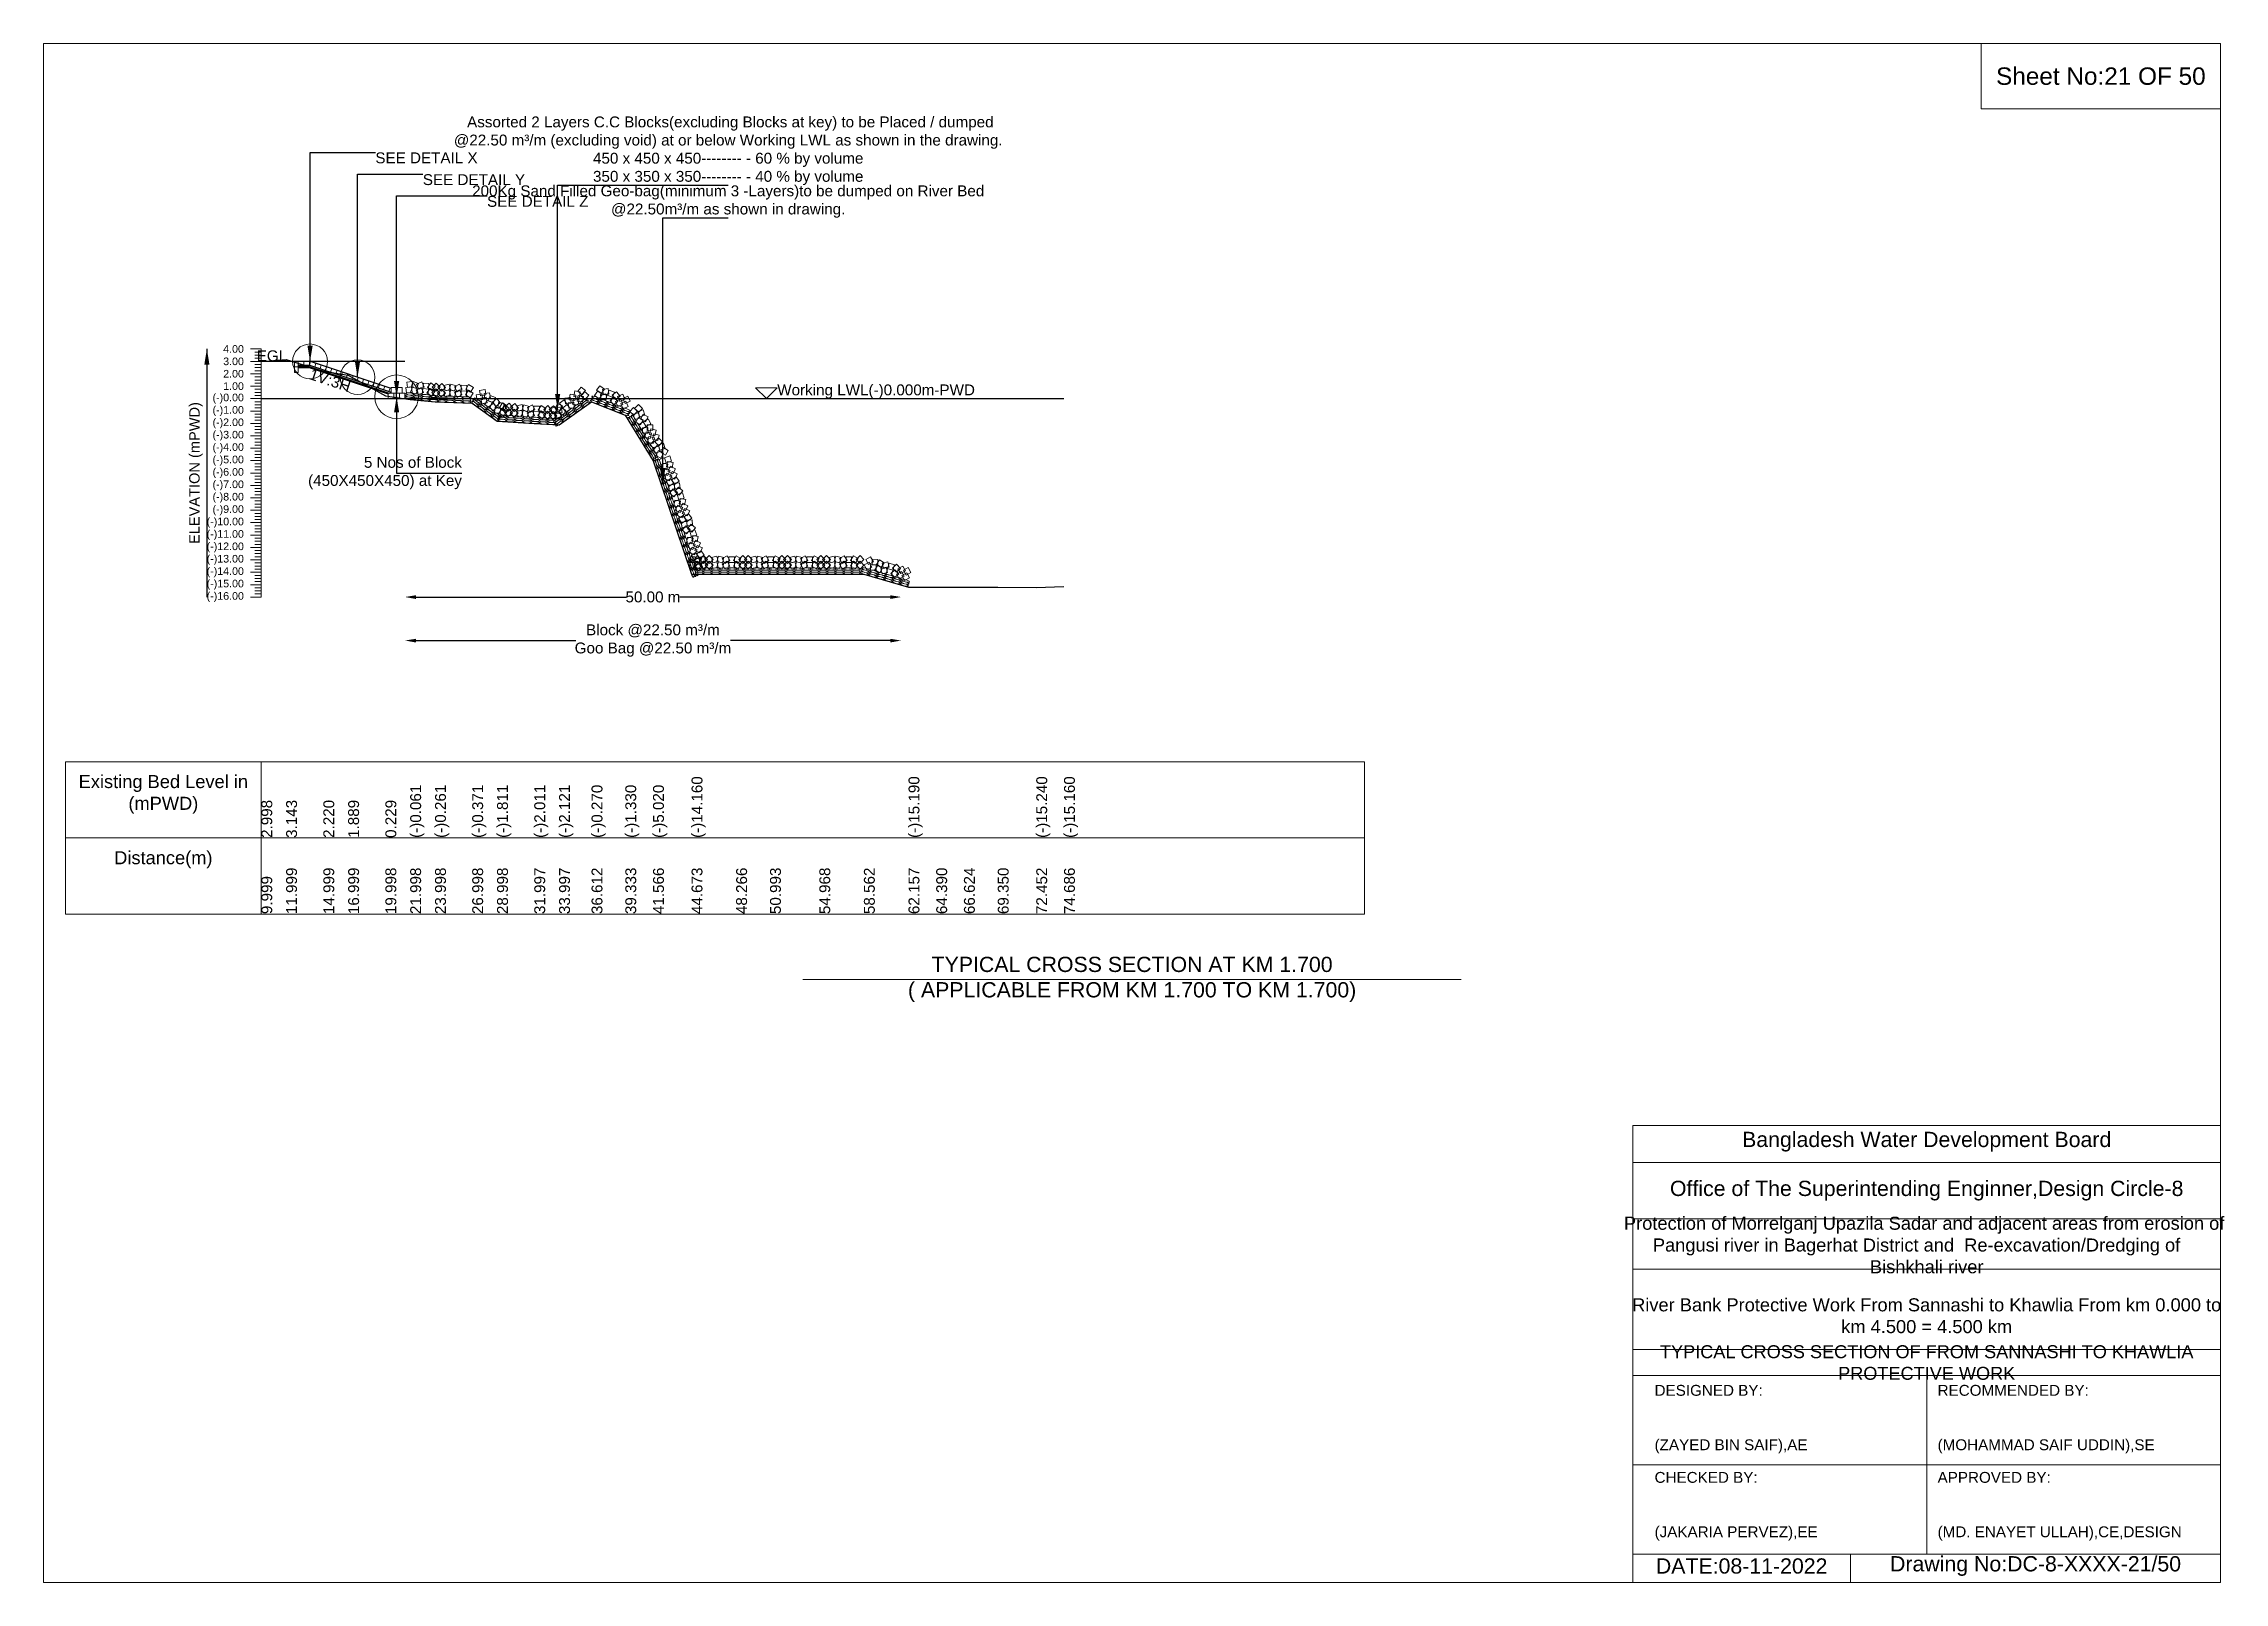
# Model space of a CAD drawing. Header units: inches. Extents: x 89000 to 845017, y -7071 to 0.
# Drawn here: x 400000 to 410017, y -7071 to 0 of the extents above; entities that cross this region are included whole.
import ezdxf

# ---------------------------------------------------------------- set-up
doc = ezdxf.new("R2010")
doc.units = ezdxf.units.IN
doc.header["$LTSCALE"] = 7
doc.header["$MEASUREMENT"] = 0
doc.header["$PDMODE"] = 3
for name, color, linetype, lineweight in [('Cross section Data Border', 7, 'Continuous', 9), ('Cross Section Labels', 7, 'Continuous', 9), ('Existing_Bed_Level for Xsection', 7, 'Continuous', 25), ('Long Section Labels', 7, 'Continuous', 9)]:
    doc.layers.add(name, color=color, linetype=linetype, lineweight=lineweight)
doc.styles.get("Standard").update_dxf_attribs({"font": 'arial.ttf'})
doc.dimstyles.new('Appron Lebeling Style', dxfattribs={"dimtxt": 50, "dimasz": 50, "dimexe": 0.18, "dimexo": 0.0625, "dimgap": 0.09, "dimtad": 0, "dimtih": 1, "dimtoh": 1, "dimdec": 4, "dimzin": 0, "dimdsep": 46, "dimtxsty": 'Standard', "dimcen": 0.09, "dimse1": 1, "dimse2": 1, "dimadec": 0, "dimazin": 0, "dimtfac": 1, "dimtdec": 4, "dimtofl": 0, "dimtmove": 0, "dimatfit": 3, "dimfxl": 1, "dimtolj": 1, "dimtzin": 0, "dimarcsym": 0})
doc.dimstyles.get("Standard").update_dxf_attribs({"dimtxt": 0.18, "dimasz": 0.18, "dimexe": 0.18, "dimexo": 0.0625, "dimgap": 0.09, "dimtad": 0, "dimtih": 1, "dimtoh": 1, "dimdec": 4, "dimzin": 0, "dimdsep": 46, "dimtxsty": 'Standard', "dimcen": 0.09, "dimadec": 0, "dimazin": 0, "dimtfac": 1, "dimtdec": 4, "dimtofl": 0, "dimtmove": 0, "dimatfit": 3, "dimfxl": 1, "dimtolj": 1, "dimtzin": 0, "dimarcsym": 0})

msp = doc.modelspace()

# ---------------------------------------------------------------- texts
at = {"layer": 'Cross section Data Border', "char_height": 60, "width": 800, "attachment_point": 5}
for s, insert in [('Existing Bed Level in (mPWD)', (400550, -3450)), ('Distance(m)', (400550, -3750))]:
    msp.add_mtext(s, dxfattribs=dict(at, insert=insert))
at = {"layer": 'Cross Section Labels'}
for s, insert, char_height, attachment_point in [('Sheet No:21 OF 50', (409450, -150), 80, 5), (' Assorted 2 Layers C.C Blocks(excluding Blocks at key) to be Placed / dumped^J@22.50 m³/m (excluding void) at or below Working LWL as shown in the drawing.^J450 x 450 x 450-------- - 60 % by volume^J350 x 350 x 350-------- - 40 % by volume', (403144.71523, -650), 50, 8), ('SEE DETAIL X', (401523.91904, -500), 50, 1), ('SEE DETAIL Y', (401741.94404, -600), 50, 1), ('200Kg Sand Filled Geo-bag(minimum 3 -Layers)to be dumped on River Bed^J@22.50m³/m as shown in drawing.', (403144.71523, -800), 50, 8), ('SEE DETAIL Z', (402036.91904, -700), 50, 1), ('EGL', (401118.54409, -1460.32), 50, 9), ('Working LWL(-)0.000m-PWD', (403369.96904, -1631.32), 50, 7), ('5 Nos of Block ^J(450X450X450) at Key', (401921.49404, -1973.32), 50, 6), ('TYPICAL CROSS SECTION AT KM 1.700^J( APPLICABLE FROM KM 1.700 TO KM 1.700)', (405000, -4300), 70, 5), ('Bangladesh Water Development Board', (408650, -5046), 70, 5), ('Office of The Superintending Enginner,Design Circle-8', (408650, -5271), 70, 5)]:
    msp.add_mtext(s, dxfattribs=dict(at, insert=insert, char_height=char_height, attachment_point=attachment_point))
at = {"layer": 'Cross Section Labels', "insert": (401323.91905, -1523.69497), "char_height": 50, "attachment_point": 2, "rotation": 341.565051177}
msp.add_mtext('1V:3H', dxfattribs=at)
at = {"layer": 'Cross Section Labels'}
for s, insert, char_height, width, attachment_point in [('Protection of Morrelganj Upazila Sadar and adjacent areas from erosion of  Pangusi river in Bagerhat District and  Re-excavation/Dredging of     Bishkhali river', (408650, -5521), 60, 2800, 5), ('River Bank Protective Work From Sannashi to Khawlia From km 0.000 to km 4.500 = 4.500 km', (408650, -5846), 60, 2700, 5), ('TYPICAL CROSS SECTION OF FROM SANNASHI TO KHAWLIA PROTECTIVE WORK', (408650, -6061), 59.5765532, 2800, 5), ('DESIGNED BY:^J^J^J(ZAYED BIN SAIF),AE', (407400, -6321), 50, 1400, 4), ('RECOMMENDED BY:^J^J^J(MOHAMMAD SAIF UDDIN),SE', (408700, -6321), 50, 1400, 4), ('CHECKED BY:^J^J^J(JAKARIA PERVEZ),EE', (407400, -6721), 50, 1400, 4), ('APPROVED BY:^J^J^J(MD. ENAYET ULLAH),CE,DESIGN', (408700, -6721), 50, 1400, 4), ('DATE:08-11-2022', (407800, -6996), 70, 1400, 5), ('Drawing No:DC-8-XXXX-21/50', (409150, -6996), 70, 2200, 5)]:
    msp.add_mtext(s, dxfattribs=dict(at, insert=insert, char_height=char_height, width=width, attachment_point=attachment_point))
at = {"layer": 'Long Section Labels', "char_height": 35, "attachment_point": 6}
for s, insert in [('4.00', (400920, -1403.32)), ('3.00', (400920, -1460.32)), ('2.00', (400920, -1517.32)), ('1.00', (400920, -1574.32)), ('(-)0.00', (400920, -1631.32)), ('(-)1.00', (400920, -1688.32)), ('(-)2.00', (400920, -1745.32)), ('(-)3.00', (400920, -1802.32)), ('(-)4.00', (400920, -1859.32)), ('(-)5.00', (400920, -1916.32)), ('(-)6.00', (400920, -1973.32)), ('(-)7.00', (400920, -2030.32)), ('(-)8.00', (400920, -2087.32)), ('(-)10.00', (400920, -2201.32)), ('(-)9.00', (400920, -2144.32)), ('(-)11.00', (400920, -2258.32)), ('(-)12.00', (400920, -2315.32)), ('(-)13.00', (400920, -2372.32)), ('(-)14.00', (400920, -2429.32)), ('(-)15.00', (400920, -2486.32)), ('(-)16.00', (400920, -2543.32))]:
    msp.add_mtext(s, dxfattribs=dict(at, insert=insert))
at = {"layer": 'Long Section Labels', "rotation": 90}
for s, insert, char_height, attachment_point in [('ELEVATION (mPWD)', (400700, -1973.32), 48, 5), ('(-)14.160', (402976.40425, -3650), 50, 1), ('(-)14.160', (402976.40425, -3650), 50, 1), ('(-)14.160', (402976.40425, -3650), 50, 1), ('(-)14.160', (402976.40425, -3650), 50, 1), ('(-)14.160', (402976.40425, -3650), 50, 1), ('(-)15.190', (403972.97824, -3650), 50, 1), ('(-)15.190', (403972.97824, -3650), 50, 1), ('(-)15.190', (403972.97824, -3650), 50, 1), ('(-)15.190', (403972.97824, -3650), 50, 1), ('(-)15.240', (404559.82018, -3650), 50, 1), ('(-)15.160', (404687.13021, -3650), 50, 1), ('2.998', (401000, -3650), 50, 1), ('3.143', (401113.99591, -3650), 50, 1), ('2.220', (401284.97579, -3650), 50, 1), ('1.889', (401398.9717, -3650), 50, 1), ('0.229', (401569.95158, -3650), 50, 1), ('(-)0.061', (401683.94749, -3650), 50, 1), ('(-)0.261', (401797.9434, -3650), 50, 1), ('(-)0.371', (401968.92328, -3650), 50, 1), ('(-)1.811', (402082.91919, -3650), 50, 1), ('(-)2.011', (402253.89907, -3650), 50, 1), ('(-)2.121', (402367.89498, -3650), 50, 1), ('(-)0.270', (402516.93451, -3650), 50, 1), ('(-)1.330', (402672.03662, -3650), 50, 1), ('(-)5.020', (402799.30773, -3650), 50, 1), ('11.999', (401113.99591, -4000), 50, 1), ('14.999', (401284.97579, -4000), 50, 1), ('16.999', (401398.9717, -4000), 50, 1), ('19.998', (401569.95158, -4000), 50, 1), ('21.998', (401683.94749, -4000), 50, 1), ('23.998', (401797.9434, -4000), 50, 1), ('26.998', (401968.92328, -4000), 50, 1), ('28.998', (402082.91919, -4000), 50, 1), ('31.997', (402253.89907, -4000), 50, 1), ('33.997', (402367.89498, -4000), 50, 1), ('36.612', (402516.93451, -4000), 50, 1), ('39.333', (402672.03662, -4000), 50, 1), ('41.566', (402799.30773, -4000), 50, 1), ('44.673', (402976.40425, -4000), 50, 1), ('48.266', (403181.22369, -4000), 50, 1), ('50.993', (403336.64762, -4000), 50, 1), ('54.968', (403563.24983, -4000), 50, 1), ('58.562', (403768.07394, -4000), 50, 1), ('62.157', (403972.97824, -4000), 50, 1), ('64.390', (404100.28388, -4000), 50, 1), ('66.624', (404227.59959, -4000), 50, 1), ('69.350', (404382.97751, -4000), 50, 1), ('72.452', (404559.82018, -4000), 50, 1), ('74.686', (404687.13021, -4000), 50, 1), ('9.999', (401000, -4000), 50, 1)]:
    msp.add_mtext(s, dxfattribs=dict(at, insert=insert, char_height=char_height, attachment_point=attachment_point))

# ---------------------------------------------------------------- blocks, each defined once
blk = doc.blocks.new('*D297')
at = {"layer": 'Cross Section Labels', "color": 0, "lineweight": -2, "transparency": 16777216}
for p, q in [((401710, -2543), (402677, -2543)), ((403889, -2543), (402922, -2543))]:
    blk.add_line(p, q, dxfattribs=at)
at = {"layer": 'Cross Section Labels', "color": 0, "transparency": 16777216}
for points in [[(401710, -2535), (401710, -2552), (401660, -2543)], [(403889, -2535), (403889, -2552), (403939, -2543)]]:
    blk.add_solid(points, dxfattribs=at)
at = {"layer": 'Defpoints', "color": 0, "transparency": 16777216}
for p in [(401660, -1631), (403939, -2487), (403939, -2543)]:
    blk.add_point(p, dxfattribs=at)
at = {"layer": 'Cross Section Labels', "color": 0, "transparency": 16777216, "insert": (402799, -2543), "char_height": 50, "attachment_point": 5}
blk.add_mtext('\\A1;50.00 m', dxfattribs=at)
blk = doc.blocks.new('*D298')
at = {"layer": 'Cross Section Labels', "color": 0, "lineweight": -2, "transparency": 16777216}
for p, q in [((401710, -2743), (402444, -2743)), ((403889, -2743), (403155, -2743))]:
    blk.add_line(p, q, dxfattribs=at)
at = {"layer": 'Cross Section Labels', "color": 0, "transparency": 16777216}
for points in [[(401710, -2735), (401710, -2752), (401660, -2743)], [(403889, -2735), (403889, -2752), (403939, -2743)]]:
    blk.add_solid(points, dxfattribs=at)
at = {"layer": 'Defpoints', "color": 0, "transparency": 16777216}
for p in [(401660, -1631), (403939, -2487), (403939, -2743)]:
    blk.add_point(p, dxfattribs=at)
at = {"layer": 'Cross Section Labels', "color": 0, "transparency": 16777216, "insert": (402799, -2743), "char_height": 50, "attachment_point": 5}
blk.add_mtext('\\A1;Block @22.50 m³/m ^JGoo Bag @22.50 m³/m ', dxfattribs=at)

# ---------------------------------------------------------------- dimensions: what is measured, and where the dimension line sits
at = {"layer": 'Cross Section Labels'}
for base, text, picture, middle in [((403938.50298, -2543.32), '50.00 m', '*D297', (402799.23601, -2543.32)), ((403938.50298, -2743.32), 'Block @22.50 m³/m ^JGoo Bag @22.50 m³/m ', '*D298', (402799.23601, -2743.32))]:
    dim = msp.add_linear_dim(base=base, p1=(401659.96904, -1631.32), p2=(403938.50298, -2487.27201), text=text, dimstyle='Appron Lebeling Style', dxfattribs=at)
    dim.commit()
    dim.dimension.update_dxf_attribs({"geometry": picture, "text_midpoint": middle})

# ---------------------------------------------------------------- linework, layer by layer
at = {"layer": 'Cross section Data Border'}
msp.add_lwpolyline([(400100, -3300), (406067.83434, -3300), (406067.83434, -4000), (400100, -4000)], close=True, dxfattribs=at)
for points in [[(401000, -3300), (401000, -4000)], [(400100, -3650), (406067.83434, -3650)]]:
    msp.add_lwpolyline(points, dxfattribs=at)
at = {"layer": 'Cross Section Labels'}
for points in [[(400000, 0), (410000, 0), (410000, -7071), (400000, -7071)], [(408900, 0), (410000, 0), (410000, -300), (408900, -300)], [(403319.96904, -1631.32), (403369.96904, -1581.32), (403269.96904, -1581.32)]]:
    msp.add_lwpolyline(points, close=True, dxfattribs=at)
for points in [[(403488, -4300), (405000, -4300), (406512, -4300)], [(407300, -7071), (407300, -4971), (410000, -4971)], [(407300, -5141), (410000, -5141)], [(407300, -5401), (410000, -5401)], [(407300, -5631), (410000, -5631)], [(407300, -6001), (410000, -6001)], [(407300, -6121), (410000, -6121)], [(408650, -6121), (408650, -6941)], [(407300, -6531), (410000, -6531)], [(407300, -6941), (410000, -6941)], [(408300, -6941), (408300, -7071)]]:
    msp.add_lwpolyline(points, dxfattribs=at)
for centre, radius in [((401223.91904, -1460.32), 80), ((401441.94404, -1532.995), 80), ((401621.49404, -1622.77), 100)]:
    msp.add_circle(centre, radius, dxfattribs=at)
at = {"layer": 'Existing_Bed_Level for Xsection'}
for points in [[(401000, -1460.434), (401113.99591, -1452.169), (401284.97579, -1504.78), (401398.9717, -1523.647), (401569.95158, -1618.267), (401683.94749, -1634.797), (401797.9434, -1646.197), (401968.92328, -1652.467), (402082.91919, -1734.547), (402253.89907, -1745.947), (402367.89498, -1752.217), (402516.93451, -1646.71), (402672.03662, -1707.13), (402799.30773, -1917.46), (402976.40425, -2438.44), (403181.22369, -2438.44), (403336.64762, -2438.44), (403563.24983, -2438.44), (403768.07394, -2438.44), (403972.97824, -2497.15), (404100.28388, -2497.15), (404227.59959, -2497.15), (404382.97751, -2497.15), (404559.82018, -2500), (404687.13021, -2495.44)], [(401659.96904, -1460.32), (401000, -1460.32)], [(401595.84404, -1584.295), (401226.55159, -1461.19752), (401223.91904, -1460.32), (401221.14409, -1460.32), (401169.84409, -1460.32)], [(401169.84409, -1477.42), (401221.14409, -1477.42), (401595.84404, -1602.31998)], [(401169.84409, -1483.12), (401220.21911, -1483.12), (401587.86911, -1605.67)], [(401169.84409, -1488.82), (401219.29413, -1488.82), (401583.01904, -1610.06164)], [(401000, -1631.32), (404687.13021, -1631.32)]]:
    msp.add_lwpolyline(points, dxfattribs=at)
at = {"layer": 'Long Section Labels'}
for points in [[(401000, -1403.32), (400950, -1403.32)], [(401000, -1460.32), (400950, -1460.32)], [(401000, -1417.57), (400970, -1417.57)], [(401000, -1431.82), (400970, -1431.82)], [(401000, -1446.07), (400970, -1446.07)], [(401000, -1474.57), (400970, -1474.57)], [(401000, -1488.82), (400970, -1488.82)], [(401000, -2543.32), (401000, -2486.32), (401000, -2429.32), (401000, -2372.32), (401000, -2315.32), (401000, -2258.32), (401000, -2201.32), (401000, -2144.32), (401000, -2087.32), (401000, -2030.32), (401000, -1973.32), (401000, -1916.32), (401000, -1859.32), (401000, -1802.32), (401000, -1745.32), (401000, -1688.32), (401000, -1631.32), (401000, -1574.32), (401000, -1517.32), (401000, -1460.32), (401000, -1403.32)], [(401000, -1517.32), (400950, -1517.32)], [(401000, -1574.32), (400950, -1574.32)], [(401000, -1503.07), (400970, -1503.07)], [(401000, -1531.57), (400970, -1531.57)], [(401000, -1545.82), (400970, -1545.82)], [(401000, -1560.07), (400970, -1560.07)], [(401000, -1588.57), (400970, -1588.57)], [(401000, -1631.32), (400950, -1631.32)], [(401000, -1688.32), (400950, -1688.32)], [(401000, -1602.82), (400970, -1602.82)], [(401000, -1617.07), (400970, -1617.07)], [(401000, -1645.57), (400970, -1645.57)], [(401000, -1659.82), (400970, -1659.82)], [(401000, -1674.07), (400970, -1674.07)], [(401000, -1702.57), (400970, -1702.57)], [(401000, -1745.32), (400950, -1745.32)], [(401000, -1802.32), (400950, -1802.32)], [(401000, -1716.82), (400970, -1716.82)], [(401000, -1731.07), (400970, -1731.07)], [(401000, -1759.57), (400970, -1759.57)], [(401000, -1773.82), (400970, -1773.82)], [(401000, -1788.07), (400970, -1788.07)], [(401000, -1859.32), (400950, -1859.32)], [(401000, -1816.57), (400970, -1816.57)], [(401000, -1830.82), (400970, -1830.82)], [(401000, -1845.07), (400970, -1845.07)], [(401000, -1873.57), (400970, -1873.57)], [(401000, -1887.82), (400970, -1887.82)], [(401000, -1902.07), (400970, -1902.07)], [(401000, -1916.32), (400950, -1916.32)], [(401000, -1973.32), (400950, -1973.32)], [(401000, -1930.57), (400970, -1930.57)], [(401000, -1944.82), (400970, -1944.82)], [(401000, -1959.07), (400970, -1959.07)], [(401000, -1987.57), (400970, -1987.57)], [(401000, -2001.82), (400970, -2001.82)], [(401000, -2030.32), (400950, -2030.32)], [(401000, -2087.32), (400950, -2087.32)], [(401000, -2016.07), (400970, -2016.07)], [(401000, -2044.57), (400970, -2044.57)], [(401000, -2058.82), (400970, -2058.82)], [(401000, -2073.07), (400970, -2073.07)], [(401000, -2101.57), (400970, -2101.57)], [(401000, -2144.32), (400950, -2144.32)], [(401000, -2201.32), (400950, -2201.32)], [(401000, -2115.82), (400970, -2115.82)], [(401000, -2130.07), (400970, -2130.07)], [(401000, -2158.57), (400970, -2158.57)], [(401000, -2172.82), (400970, -2172.82)], [(401000, -2187.07), (400970, -2187.07)], [(401000, -2258.32), (400950, -2258.32)], [(401000, -2215.57), (400970, -2215.57)], [(401000, -2229.82), (400970, -2229.82)], [(401000, -2244.07), (400970, -2244.07)], [(401000, -2272.57), (400970, -2272.57)], [(401000, -2286.82), (400970, -2286.82)], [(401000, -2301.07), (400970, -2301.07)], [(401000, -2315.32), (400950, -2315.32)], [(401000, -2372.32), (400950, -2372.32)], [(401000, -2329.57), (400970, -2329.57)], [(401000, -2343.82), (400970, -2343.82)], [(401000, -2358.07), (400970, -2358.07)], [(401000, -2386.57), (400970, -2386.57)], [(401000, -2400.82), (400970, -2400.82)], [(401000, -2429.32), (400950, -2429.32)], [(401000, -2486.32), (400950, -2486.32)], [(401000, -2415.07), (400970, -2415.07)], [(401000, -2443.57), (400970, -2443.57)], [(401000, -2457.82), (400970, -2457.82)], [(401000, -2472.07), (400970, -2472.07)], [(401000, -2500.57), (400970, -2500.57)], [(401000, -2543.32), (400950, -2543.32)], [(401000, -2514.82), (400970, -2514.82)], [(401000, -2529.07), (400970, -2529.07)]]:
    msp.add_lwpolyline(points, dxfattribs=at)
for points in [[(401169.84409, -1460.32), (401152.74409, -1460.32), (401152.74409, -1485.97), (401169.84409, -1485.97)], [(401169.84409, -1485.97), (401152.74409, -1485.97), (401152.74409, -1511.62), (401169.84409, -1511.62)], [(401195.49409, -1460.32), (401169.84409, -1460.32), (401169.84409, -1477.42), (401195.49409, -1477.42)], [(401221.14409, -1460.32), (401195.49409, -1460.32), (401195.49409, -1477.42), (401221.14409, -1477.42)], [(401250.88531, -1469.30876), (401226.55159, -1461.19752), (401221.14409, -1477.42), (401245.47782, -1485.53124)], [(401275.21904, -1477.42), (401250.88531, -1469.30876), (401245.47782, -1485.53124), (401269.81155, -1493.64248)], [(401299.55277, -1485.53124), (401275.21904, -1477.42), (401269.81155, -1493.64248), (401294.14527, -1501.75373)], [(401323.88649, -1493.64248), (401299.55277, -1485.53124), (401294.14527, -1501.75373), (401318.479, -1509.86497)], [(401348.22022, -1501.75373), (401323.88649, -1493.64248), (401318.479, -1509.86497), (401342.81273, -1517.97621)], [(401372.55395, -1509.86497), (401348.22022, -1501.75373), (401342.81273, -1517.97621), (401367.14645, -1526.08745)], [(401396.88767, -1517.97621), (401372.55395, -1509.86497), (401367.14645, -1526.08745), (401391.48018, -1534.1987)], [(401421.2214, -1526.08745), (401396.88767, -1517.97621), (401391.48018, -1534.1987), (401415.81391, -1542.30994)], [(401445.55513, -1534.1987), (401421.2214, -1526.08745), (401415.81391, -1542.30994), (401440.14763, -1550.42118)], [(401469.88885, -1542.30994), (401445.55513, -1534.1987), (401440.14763, -1550.42118), (401464.48136, -1558.53242)], [(401494.22258, -1550.42118), (401469.88885, -1542.30994), (401464.48136, -1558.53242), (401488.81509, -1566.64366)], [(401518.55631, -1558.53242), (401494.22258, -1550.42118), (401488.81509, -1566.64366), (401513.14881, -1574.75491)], [(401542.89003, -1566.64366), (401518.55631, -1558.53242), (401513.14881, -1574.75491), (401537.48254, -1582.86615)], [(401567.22376, -1574.75491), (401542.89003, -1566.64366), (401537.48254, -1582.86615), (401561.81626, -1590.97739)], [(401591.55749, -1582.86615), (401567.22376, -1574.75491), (401561.81626, -1590.97739), (401586.14999, -1599.08863)], [(401621.49404, -1580.02), (401595.84404, -1580.02), (401595.84404, -1605.67), (401621.49404, -1605.67)], [(401647.14404, -1580.02), (401621.49404, -1580.02), (401621.49404, -1605.67), (401647.14404, -1605.67)], [(401689.89941, -1577.45343), (401664.42777, -1580.47307), (401667.44742, -1605.94471), (401692.91905, -1602.92507)], [(401693.5803, -1552.06892), (401668.10866, -1555.08856), (401671.1283, -1580.56019), (401696.59994, -1577.54055)], [(401718.8247, -1587.07017), (401694.83409, -1577.9942), (401685.75813, -1601.98481), (401709.74874, -1611.06078)], [(401721.37706, -1561.54747), (401697.38645, -1552.47151), (401688.31049, -1576.46212), (401712.3011, -1585.53808)], [(401734.23854, -1580.11848), (401710.85274, -1590.65542), (401721.38968, -1614.04122), (401744.77547, -1603.50428)], [(401736.7909, -1554.59579), (401713.4051, -1565.13273), (401723.94204, -1588.51852), (401747.32784, -1577.98159)], [(401767.37433, -1588.14704), (401741.85164, -1585.59468), (401739.29927, -1611.11738), (401764.82197, -1613.66974)], [(401769.92669, -1562.62435), (401744.404, -1560.07199), (401741.85164, -1585.59468), (401767.37433, -1588.14704)], [(401796.75718, -1599.24617), (401775.9211, -1584.28689), (401760.96181, -1605.12297), (401781.7979, -1620.08226)], [(401799.30954, -1573.72348), (401778.47346, -1558.76419), (401763.51418, -1579.60028), (401784.35026, -1594.55956)], [(401802.43031, -1586.2889), (401783.63358, -1603.74186), (401801.08654, -1622.53858), (401819.88326, -1605.08562)], [(401803.37029, -1560.65613), (401784.57356, -1578.10909), (401802.02652, -1596.90581), (401820.82324, -1579.45285)], [(401845.51656, -1606.01117), (401828.04864, -1587.22835), (401809.26583, -1604.69627), (401826.73375, -1623.47909)], [(401846.45654, -1580.3784), (401828.98862, -1561.59558), (401810.2058, -1579.0635), (401827.67373, -1597.84632)], [(401862.65905, -1590.9273), (401837.65756, -1596.65861), (401843.38888, -1621.6601), (401868.39037, -1615.92879)], [(401863.59903, -1565.29452), (401838.59754, -1571.02584), (401844.32886, -1596.02733), (401869.33035, -1590.29602)], [(401894.68757, -1598.74996), (401870.17302, -1591.20284), (401862.6259, -1615.7174), (401887.14046, -1623.26451)], [(401895.62755, -1573.11719), (401871.113, -1565.57007), (401863.56588, -1590.08463), (401888.08044, -1597.63174)], [(401909.63303, -1590.84137), (401886.95722, -1602.83014), (401898.94599, -1625.50594), (401921.62179, -1613.51718)], [(401910.57301, -1565.2086), (401887.8972, -1577.19737), (401899.88597, -1599.87317), (401922.56177, -1587.8844)], [(401943.20865, -1596.76724), (401917.57588, -1595.82726), (401916.6359, -1621.46003), (401942.26867, -1622.40001)], [(401944.14863, -1571.13447), (401918.51586, -1570.19449), (401917.57588, -1595.82726), (401943.20865, -1596.76724)], [(401973.23216, -1605.99392), (401951.49536, -1592.37651), (401937.87794, -1614.1133), (401959.61474, -1627.73072)], [(401974.17214, -1580.36115), (401952.43534, -1566.74373), (401938.81792, -1588.48053), (401960.55472, -1602.09795)], [(402027.70778, -1589.21146), (402002.38934, -1593.32228), (402006.50016, -1618.64072), (402031.8186, -1614.52991)], [(402465.30977, -1600.49013), (402440.02512, -1596.17632), (402435.7113, -1621.46096), (402460.99595, -1625.77478)], [(402469.76826, -1578.09572), (402453.38616, -1597.83272), (402473.12316, -1614.21482), (402489.50526, -1594.47781)], [(402484.58854, -1599.03089), (402468.20644, -1618.7679), (402487.94345, -1635.15), (402504.32555, -1615.41299)], [(402566.59316, -1611.36393), (402545.91974, -1596.18064), (402530.73645, -1616.85406), (402551.40986, -1632.03735)], [(402575.90362, -1587.46335), (402555.23021, -1572.28006), (402540.04691, -1592.95348), (402560.72033, -1608.13677)], [(402592.61788, -1584.90484), (402567.26181, -1588.77685), (402571.13382, -1614.13292), (402596.48988, -1610.26091)], [(402622.38195, -1601.53429), (402598.48137, -1592.22382), (402589.1709, -1616.1244), (402613.07148, -1625.43487)], [(402647.70653, -1620.11408), (402631.65127, -1600.1103), (402611.64749, -1616.16555), (402627.70274, -1636.16933)], [(401608.66904, -1605.67), (401583.01904, -1605.67), (401583.01904, -1631.32), (401608.66904, -1631.32)], [(401634.31904, -1605.67), (401608.66904, -1605.67), (401608.66904, -1631.32), (401634.31904, -1631.32)], [(401659.96904, -1605.67), (401634.31904, -1605.67), (401634.31904, -1631.32), (401659.96904, -1631.32)], [(402012.72001, -1610.02706), (401987.40157, -1614.13788), (401991.51239, -1639.45633), (402016.83083, -1635.34551)], [(402037.65487, -1650.32156), (402033.52389, -1625.00639), (402008.20873, -1629.13737), (402012.33971, -1654.45254)], [(402052.64264, -1629.50596), (402048.51166, -1604.19079), (402023.1965, -1608.32177), (402027.32748, -1633.63693)], [(402060.28343, -1647.26599), (402036.29616, -1638.18121), (402027.21137, -1662.16848), (402051.19864, -1671.25326)], [(402075.2712, -1626.45039), (402051.28393, -1617.3656), (402042.19914, -1641.35287), (402066.18641, -1650.43766)], [(402082.60851, -1671.5273), (402066.38529, -1651.65949), (402046.51749, -1667.88271), (402062.74071, -1687.75052)], [(402097.59628, -1650.7117), (402081.37306, -1630.84389), (402061.50526, -1647.06711), (402077.72848, -1666.93492)], [(402099.43183, -1673.22682), (402073.91265, -1670.63955), (402071.32538, -1696.15873), (402096.84456, -1698.746)], [(402114.4196, -1652.41122), (402088.90042, -1649.82395), (402086.31315, -1675.34313), (402111.83233, -1677.9304)], [(402124.09589, -1696.76663), (402103.28029, -1681.77886), (402088.29252, -1702.59446), (402109.10812, -1717.58223)], [(402127.60857, -1690.82341), (402106.28889, -1676.56179), (402092.02727, -1697.88147), (402113.34695, -1712.14309)], [(402129.31498, -1665.23024), (402107.99531, -1650.96862), (402093.73368, -1672.28829), (402115.05336, -1686.54991)], [(402139.08366, -1675.95103), (402118.26806, -1660.96326), (402103.28029, -1681.77886), (402124.09589, -1696.76663)], [(402136.62492, -1677.96223), (402117.31447, -1694.84503), (402134.19728, -1714.15548), (402153.50772, -1697.27267)], [(402138.33133, -1652.36905), (402119.02088, -1669.25186), (402135.90369, -1688.5623), (402155.21414, -1671.6795)], [(402179.10186, -1698.96468), (402162.20368, -1679.66768), (402142.90669, -1696.56586), (402159.80486, -1715.86285)], [(402180.80827, -1673.3715), (402163.9101, -1654.0745), (402144.6131, -1670.97268), (402161.51128, -1690.26968)], [(402196.68794, -1684.40041), (402171.52618, -1689.38119), (402176.50696, -1714.54295), (402201.66872, -1709.56217)], [(402198.39435, -1658.80723), (402173.23259, -1663.78801), (402178.21337, -1688.94977), (402203.37513, -1683.96899)], [(402228.46809, -1693.17776), (402204.1903, -1684.90062), (402195.91316, -1709.17842), (402220.19095, -1717.45556)], [(402230.17451, -1667.58459), (402205.89671, -1659.30745), (402197.61957, -1683.58524), (402221.89737, -1691.86238)], [(402243.64346, -1685.71984), (402220.61914, -1697.02485), (402231.92414, -1720.04917), (402254.94846, -1708.74416)], [(402245.34987, -1660.12666), (402222.32555, -1671.43167), (402233.63056, -1694.45599), (402256.65488, -1683.15098)], [(402276.40538, -1692.38218), (402250.79409, -1690.97351), (402249.38542, -1716.5848), (402274.99671, -1717.99347)], [(402277.81405, -1666.77089), (402252.20276, -1665.36222), (402250.79409, -1690.97351), (402276.40538, -1692.38218)], [(402306.2551, -1702.15649), (402284.77101, -1688.14376), (402270.75828, -1709.62784), (402292.24237, -1723.64057)], [(402307.66377, -1676.5452), (402286.17968, -1662.53247), (402272.16696, -1684.01655), (402293.65104, -1698.02928)], [(402315.12127, -1689.19132), (402296.00846, -1706.29754), (402313.11469, -1725.41035), (402332.2275, -1708.30413)], [(402316.52994, -1663.58003), (402297.41713, -1680.68625), (402314.52336, -1699.79906), (402333.63617, -1682.69284)], [(402357.83958, -1709.69838), (402340.71814, -1690.5992), (402321.61896, -1707.72064), (402338.7404, -1726.81982)], [(402359.24825, -1684.08709), (402342.12681, -1664.98791), (402323.02763, -1682.10935), (402340.14907, -1701.20853)], [(402353.41831, -1668.60125), (402329.35892, -1677.49329), (402338.25097, -1701.55268), (402362.31035, -1692.66063)], [(402368.23859, -1689.53643), (402344.1792, -1698.42847), (402353.07125, -1722.48786), (402377.13063, -1713.59581)], [(402360.48896, -1653.24162), (402349.75476, -1676.53753), (402373.05067, -1687.27174), (402383.78487, -1663.97583)], [(402375.2551, -1694.93058), (402350.15296, -1700.20364), (402355.42602, -1725.30578), (402380.52816, -1720.03272)], [(402376.66377, -1669.31929), (402351.56163, -1674.59235), (402356.83469, -1699.69449), (402381.93683, -1694.42143)], [(402375.30925, -1674.1768), (402364.57504, -1697.47271), (402387.87095, -1708.20692), (402398.60515, -1684.91101)], [(402390.76244, -1637.55867), (402369.82726, -1652.37895), (402384.64755, -1673.31413), (402405.58273, -1658.49385)], [(402405.58273, -1658.49385), (402384.64755, -1673.31413), (402399.46783, -1694.24931), (402420.40301, -1679.42902)], [(402420.21851, -1626.65533), (402394.67939, -1629.03778), (402397.06184, -1654.57689), (402422.60095, -1652.19445)], [(402435.03879, -1647.59051), (402409.49968, -1649.97296), (402411.88212, -1675.51207), (402437.42124, -1673.12963)], [(402419.10173, -1610.98825), (402414.76777, -1636.26946), (402440.04898, -1640.60341), (402444.38293, -1615.3222)], [(402433.92201, -1631.92343), (402429.58806, -1657.20464), (402454.86926, -1661.53859), (402459.20321, -1636.25738)], [(402480.13005, -1621.42531), (402454.8454, -1617.11149), (402450.53158, -1642.39614), (402475.81623, -1646.70996)], [(402583.30741, -1608.80542), (402557.95134, -1612.67743), (402561.82335, -1638.0335), (402587.17942, -1634.16149)], [(402613.07148, -1625.43487), (402589.1709, -1616.1244), (402579.86044, -1640.02498), (402603.76102, -1649.33545)], [(402638.39606, -1644.01466), (402622.3408, -1624.01088), (402602.33702, -1640.06613), (402618.39228, -1660.06991)], [(402650.85734, -1634.45322), (402627.36948, -1644.76064), (402637.6769, -1668.2485), (402661.16476, -1657.94108)], [(402660.16781, -1610.55264), (402636.67995, -1620.86006), (402646.98736, -1644.34792), (402670.47523, -1634.0405)], [(402685.07058, -1667.23809), (402674.74446, -1643.75845), (402651.26482, -1654.08456), (402661.59094, -1677.56421)], [(402694.38105, -1643.33751), (402684.05493, -1619.85787), (402660.57528, -1630.18398), (402670.9014, -1653.66363)], [(402728.69424, -1689.49414), (402710.18428, -1671.73734), (402692.42748, -1690.2473), (402710.93744, -1708.0041)], [(402739.72866, -1720.5628), (402732.58685, -1695.92712), (402707.95116, -1703.06893), (402715.09298, -1727.70462)], [(402750.63938, -1676.21509), (402732.12942, -1658.45829), (402714.37263, -1676.96825), (402732.88259, -1694.72505)], [(402761.6738, -1707.28375), (402754.53199, -1682.64807), (402729.8963, -1689.78988), (402737.03812, -1714.42557)], [(402754.54103, -1728.71792), (402732.07587, -1716.33894), (402719.69689, -1738.8041), (402742.16205, -1751.18308)], [(402768.01011, -1760.0392), (402754.73106, -1738.09406), (402732.78591, -1751.37311), (402746.06497, -1773.31825)], [(402776.48617, -1715.43887), (402754.02102, -1703.05989), (402741.64204, -1725.52505), (402764.10719, -1737.90403)], [(402776.77058, -1790.20204), (402776.2278, -1764.55778), (402750.58354, -1765.10056), (402751.12632, -1790.74481)], [(402789.95525, -1746.76015), (402776.6762, -1724.81501), (402754.73106, -1738.09406), (402768.01011, -1760.0392)], [(402792.47741, -1790.21291), (402767.57259, -1784.07514), (402761.43482, -1808.97997), (402786.33964, -1815.11774)], [(402798.71572, -1776.92299), (402798.17294, -1751.27873), (402772.52869, -1751.82151), (402773.07147, -1777.46576)], [(402814.42255, -1776.93386), (402789.51773, -1770.79609), (402783.37996, -1795.70092), (402808.28478, -1801.83869)], [(402821.57619, -1823.77635), (402827.69413, -1798.86665), (402802.78442, -1792.74871), (402796.66649, -1817.65842)], [(402799.63105, -1837.0554), (402805.74898, -1812.1457), (402780.83928, -1806.02776), (402774.72134, -1830.93747)], [(402821.64759, -1843.11014), (402803.13763, -1825.35335), (402785.38083, -1843.86331), (402803.8908, -1861.62011)], [(402832.68201, -1874.17881), (402825.5402, -1849.54312), (402800.90451, -1856.68494), (402808.04633, -1881.32062)], [(402843.59274, -1829.83109), (402825.08277, -1812.0743), (402807.32598, -1830.58426), (402825.83594, -1848.34106)], [(402847.49438, -1882.33392), (402825.02922, -1869.95494), (402812.65024, -1892.4201), (402835.1154, -1904.79908)], [(402854.62716, -1860.89976), (402847.48534, -1836.26407), (402822.84966, -1843.40588), (402829.99147, -1868.04157)], [(402860.34157, -1926.98767), (402852.08629, -1902.70243), (402827.80105, -1910.9577), (402836.05632, -1935.24294)], [(402869.43953, -1869.05487), (402846.97437, -1856.67589), (402834.59539, -1879.14105), (402857.06055, -1891.52003)], [(402884.62681, -1918.7324), (402876.37154, -1894.44716), (402852.08629, -1902.70243), (402860.34157, -1926.98767)], [(402862.41857, -1958.3282), (402867.39685, -1933.16594), (402842.23459, -1928.18766), (402837.25631, -1953.34992)], [(402877.75644, -1961.71265), (402854.75133, -1950.36859), (402843.40727, -1973.37369), (402866.41238, -1984.71775)], [(402874.68132, -2008.99835), (402886.00706, -1985.98422), (402862.99293, -1974.65848), (402851.66719, -1997.67261)], [(402894.8834, -2019.64091), (402880.61966, -1998.32265), (402859.3014, -2012.5864), (402873.56514, -2033.90466)], [(402886.70381, -1950.07293), (402891.68209, -1924.91067), (402866.51983, -1919.93239), (402861.54155, -1945.09465)], [(402902.04168, -1953.45738), (402879.03657, -1942.11332), (402867.69251, -1965.11842), (402890.69762, -1976.46248)], [(402898.96656, -2000.74307), (402910.2923, -1977.72894), (402887.27817, -1966.40321), (402875.95243, -1989.41734)], [(402919.16864, -2011.38564), (402904.9049, -1990.06738), (402883.58664, -2004.33112), (402897.85038, -2025.64938)], [(402898.9867, -2052.35457), (402897.30334, -2026.75986), (402871.70864, -2028.44323), (402873.392, -2054.03793)], [(402911.7016, -2063.50103), (402892.41983, -2046.58548), (402875.50428, -2065.86725), (402894.78606, -2082.7828)], [(402918.12847, -2096.98437), (402909.8732, -2072.69912), (402885.58796, -2080.9544), (402893.84323, -2105.23964)], [(402920.20548, -2128.32489), (402925.18376, -2103.16263), (402900.0215, -2098.18435), (402895.04322, -2123.34661)], [(402923.27195, -2044.09929), (402921.58858, -2018.50459), (402895.99388, -2020.18795), (402897.67724, -2045.78266)], [(402935.98685, -2055.24575), (402916.70507, -2038.33021), (402899.78953, -2057.61198), (402919.0713, -2074.52753)], [(402942.41372, -2088.72909), (402934.15844, -2064.44385), (402909.8732, -2072.69912), (402918.12847, -2096.98437)], [(402944.49072, -2120.06962), (402949.469, -2094.90736), (402924.30674, -2089.92908), (402919.32846, -2115.09134)], [(402935.54334, -2131.70934), (402912.53824, -2120.36528), (402901.19418, -2143.37039), (402924.19928, -2154.71445)], [(402932.46823, -2178.99504), (402943.79397, -2155.98091), (402920.77984, -2144.65517), (402909.4541, -2167.6693)], [(402952.67031, -2189.63761), (402938.40657, -2168.31935), (402917.08831, -2182.58309), (402931.35205, -2203.90135)], [(402959.82859, -2123.45407), (402936.82348, -2112.11001), (402925.47942, -2135.11511), (402948.48453, -2146.45917)], [(402956.77361, -2222.35126), (402955.09025, -2196.75656), (402929.49555, -2198.43992), (402931.17891, -2224.03462)], [(402956.75347, -2170.73977), (402968.07921, -2147.72564), (402945.06508, -2136.3999), (402933.73934, -2159.41403)], [(402976.95555, -2181.38233), (402962.69181, -2160.06408), (402941.37355, -2174.32782), (402955.63729, -2195.64608)], [(402981.05886, -2214.09599), (402979.37549, -2188.50128), (402953.78079, -2190.18465), (402955.46415, -2215.77935)], [(402969.48851, -2233.49772), (402950.20674, -2216.58217), (402933.29119, -2235.86394), (402952.57296, -2252.77949)], [(402975.91538, -2266.98106), (402967.66011, -2242.69582), (402943.37487, -2250.95109), (402951.63014, -2275.23633)], [(402977.99239, -2298.32158), (402982.97067, -2273.15933), (402957.80841, -2268.18105), (402952.83013, -2293.3433)], [(402993.77375, -2225.24245), (402974.49198, -2208.3269), (402957.57643, -2227.60867), (402976.85821, -2244.52422)], [(402993.33025, -2301.70604), (402970.32515, -2290.36198), (402958.98109, -2313.36708), (402981.98619, -2324.71114)], [(403000.20062, -2258.72579), (402991.94535, -2234.44054), (402967.66011, -2242.69582), (402975.91538, -2266.98106)], [(403002.27763, -2290.06631), (403007.25591, -2264.90405), (402982.09365, -2259.92577), (402977.11537, -2285.08803)], [(403017.61549, -2293.45076), (402994.61039, -2282.1067), (402983.26633, -2305.11181), (403006.27143, -2316.45587)], [(402990.25514, -2348.99173), (403001.58088, -2325.9776), (402978.56675, -2314.65187), (402967.24101, -2337.666)], [(402993.46078, -2358.07), (402967.81078, -2358.07), (402967.81078, -2383.72), (402993.46078, -2383.72)], [(402993.46078, -2383.72), (402967.81078, -2383.72), (402967.81078, -2409.37), (402993.46078, -2409.37)], [(403010.45722, -2359.6343), (402996.19348, -2338.31604), (402974.87522, -2352.57978), (402989.13896, -2373.89804)], [(403014.56052, -2392.34795), (403012.87716, -2366.75325), (402987.28246, -2368.43661), (402988.96582, -2394.03132)], [(403023.80224, -2366.19023), (403001.58101, -2353.37854), (402988.76932, -2375.59977), (403010.99054, -2388.41146)], [(403023.80224, -2391.84023), (403001.58101, -2379.02854), (402988.76932, -2401.24977), (403010.99054, -2414.06146)], [(403027.27542, -2403.49441), (403007.99365, -2386.57886), (402991.0781, -2405.86064), (403010.35987, -2422.77619)], [(403014.54038, -2340.73646), (403025.86612, -2317.72233), (403002.85199, -2306.39659), (402991.52625, -2329.41072)], [(403034.74246, -2351.37903), (403020.47872, -2330.06077), (402999.16046, -2344.32451), (403013.4242, -2365.64277)], [(403038.84576, -2384.09268), (403037.1624, -2358.49798), (403011.5677, -2360.18134), (403013.25106, -2385.77604)], [(403031.943, -2352.75771), (403013.79849, -2370.88778), (403031.92856, -2389.03229), (403050.07307, -2370.90222)], [(403031.943, -2378.40771), (403013.79849, -2396.53778), (403031.92856, -2414.68229), (403050.07307, -2396.55222)], [(403051.56066, -2395.23914), (403032.27889, -2378.32359), (403015.36334, -2397.60536), (403034.64511, -2414.52091)], [(403075.72307, -2370.88778), (403057.57856, -2352.75771), (403039.44849, -2370.90222), (403057.593, -2389.03229)], [(403075.72307, -2396.53778), (403057.57856, -2378.40771), (403039.44849, -2396.55222), (403057.593, -2414.68229)], [(403092.30127, -2355.18583), (403067.52661, -2361.82951), (403074.17028, -2386.60417), (403098.94495, -2379.96049)], [(403092.30127, -2380.83583), (403067.52661, -2387.47951), (403074.17028, -2412.25417), (403098.94495, -2405.61049)], [(403124.59495, -2361.82951), (403099.82028, -2355.18583), (403093.17661, -2379.96049), (403117.95127, -2386.60417)], [(403124.59495, -2387.47951), (403099.82028, -2380.83583), (403093.17661, -2405.61049), (403117.95127, -2412.25417)], [(403139.24054, -2353.37854), (403117.01932, -2366.19023), (403129.83101, -2388.41146), (403152.05224, -2375.59977)], [(403139.24054, -2379.02854), (403117.01932, -2391.84023), (403129.83101, -2414.06146), (403152.05224, -2401.24977)], [(403173.01078, -2358.07), (403147.36078, -2358.07), (403147.36078, -2383.72), (403173.01078, -2383.72)], [(403173.01078, -2383.72), (403147.36078, -2383.72), (403147.36078, -2409.37), (403173.01078, -2409.37)], [(403203.35224, -2366.19023), (403181.13101, -2353.37854), (403168.31932, -2375.59977), (403190.54054, -2388.41146)], [(403203.35224, -2391.84023), (403181.13101, -2379.02854), (403168.31932, -2401.24977), (403190.54054, -2414.06146)], [(403211.493, -2352.75771), (403193.34849, -2370.88778), (403211.47856, -2389.03229), (403229.62307, -2370.90222)], [(403211.493, -2378.40771), (403193.34849, -2396.53778), (403211.47856, -2414.68229), (403229.62307, -2396.55222)], [(403255.27307, -2370.88778), (403237.12856, -2352.75771), (403218.99849, -2370.90222), (403237.143, -2389.03229)], [(403255.27307, -2396.53778), (403237.12856, -2378.40771), (403218.99849, -2396.55222), (403237.143, -2414.68229)], [(403271.85127, -2355.18583), (403247.07661, -2361.82951), (403253.72028, -2386.60417), (403278.49495, -2379.96049)], [(403271.85127, -2380.83583), (403247.07661, -2387.47951), (403253.72028, -2412.25417), (403278.49495, -2405.61049)], [(403304.14495, -2361.82951), (403279.37028, -2355.18583), (403272.72661, -2379.96049), (403297.50127, -2386.60417)], [(403304.14495, -2387.47951), (403279.37028, -2380.83583), (403272.72661, -2405.61049), (403297.50127, -2412.25417)], [(403318.79054, -2353.37854), (403296.56932, -2366.19023), (403309.38101, -2388.41146), (403331.60224, -2375.59977)], [(403318.79054, -2379.02854), (403296.56932, -2391.84023), (403309.38101, -2414.06146), (403331.60224, -2401.24977)], [(403352.56078, -2358.07), (403326.91078, -2358.07), (403326.91078, -2383.72), (403352.56078, -2383.72)], [(403352.56078, -2383.72), (403326.91078, -2383.72), (403326.91078, -2409.37), (403352.56078, -2409.37)], [(403382.90224, -2366.19023), (403360.68101, -2353.37854), (403347.86932, -2375.59977), (403370.09054, -2388.41146)], [(403382.90224, -2391.84023), (403360.68101, -2379.02854), (403347.86932, -2401.24977), (403370.09054, -2414.06146)], [(403391.043, -2352.75771), (403372.89849, -2370.88778), (403391.02856, -2389.03229), (403409.17307, -2370.90222)], [(403391.043, -2378.40771), (403372.89849, -2396.53778), (403391.02856, -2414.68229), (403409.17307, -2396.55222)], [(403434.82307, -2370.88778), (403416.67856, -2352.75771), (403398.54849, -2370.90222), (403416.693, -2389.03229)], [(403434.82307, -2396.53778), (403416.67856, -2378.40771), (403398.54849, -2396.55222), (403416.693, -2414.68229)], [(403451.40127, -2355.18583), (403426.62661, -2361.82951), (403433.27028, -2386.60417), (403458.04495, -2379.96049)], [(403451.40127, -2380.83583), (403426.62661, -2387.47951), (403433.27028, -2412.25417), (403458.04495, -2405.61049)], [(403483.69495, -2361.82951), (403458.92028, -2355.18583), (403452.27661, -2379.96049), (403477.05127, -2386.60417)], [(403483.69495, -2387.47951), (403458.92028, -2380.83583), (403452.27661, -2405.61049), (403477.05127, -2412.25417)], [(403498.34054, -2353.37854), (403476.11932, -2366.19023), (403488.93101, -2388.41146), (403511.15224, -2375.59977)], [(403498.34054, -2379.02854), (403476.11932, -2391.84023), (403488.93101, -2414.06146), (403511.15224, -2401.24977)], [(403532.11078, -2358.07), (403506.46078, -2358.07), (403506.46078, -2383.72), (403532.11078, -2383.72)], [(403532.11078, -2383.72), (403506.46078, -2383.72), (403506.46078, -2409.37), (403532.11078, -2409.37)], [(403562.45224, -2366.19023), (403540.23101, -2353.37854), (403527.41932, -2375.59977), (403549.64054, -2388.41146)], [(403562.45224, -2391.84023), (403540.23101, -2379.02854), (403527.41932, -2401.24977), (403549.64054, -2414.06146)], [(403570.593, -2352.75771), (403552.44849, -2370.88778), (403570.57856, -2389.03229), (403588.72307, -2370.90222)], [(403570.593, -2378.40771), (403552.44849, -2396.53778), (403570.57856, -2414.68229), (403588.72307, -2396.55222)], [(403614.37307, -2370.88778), (403596.22856, -2352.75771), (403578.09849, -2370.90222), (403596.243, -2389.03229)], [(403614.37307, -2396.53778), (403596.22856, -2378.40771), (403578.09849, -2396.55222), (403596.243, -2414.68229)], [(403630.95127, -2355.18583), (403606.17661, -2361.82951), (403612.82028, -2386.60417), (403637.59495, -2379.96049)], [(403630.95127, -2380.83583), (403606.17661, -2387.47951), (403612.82028, -2412.25417), (403637.59495, -2405.61049)], [(403663.24495, -2361.82951), (403638.47028, -2355.18583), (403631.82661, -2379.96049), (403656.60127, -2386.60417)], [(403663.24495, -2387.47951), (403638.47028, -2380.83583), (403631.82661, -2405.61049), (403656.60127, -2412.25417)], [(403677.89054, -2353.37854), (403655.66932, -2366.19023), (403668.48101, -2388.41146), (403690.70224, -2375.59977)], [(403677.89054, -2379.02854), (403655.66932, -2391.84023), (403668.48101, -2414.06146), (403690.70224, -2401.24977)], [(403711.66078, -2358.07), (403686.01078, -2358.07), (403686.01078, -2383.72), (403711.66078, -2383.72)], [(403711.66078, -2383.72), (403686.01078, -2383.72), (403686.01078, -2409.37), (403711.66078, -2409.37)], [(403742.00224, -2366.19023), (403719.78101, -2353.37854), (403706.96932, -2375.59977), (403729.19054, -2388.41146)], [(403742.00224, -2391.84023), (403719.78101, -2379.02854), (403706.96932, -2401.24977), (403729.19054, -2414.06146)], [(403750.143, -2352.75771), (403731.99849, -2370.88778), (403750.12856, -2389.03229), (403768.27307, -2370.90222)], [(403750.143, -2378.40771), (403731.99849, -2396.53778), (403750.12856, -2414.68229), (403768.27307, -2396.55222)], [(403804.46475, -2405.27854), (403792.01586, -2382.85204), (403769.58937, -2395.30093), (403782.03825, -2417.72742)], [(403811.5298, -2380.62073), (403799.08092, -2358.19423), (403776.65442, -2370.64312), (403789.10331, -2393.06962)], [(403824.72663, -2394.75028), (403799.08036, -2394.31302), (403798.6431, -2419.95929), (403824.28937, -2420.39655)], [(403831.79169, -2370.09247), (403806.14541, -2369.65521), (403805.70815, -2395.30148), (403831.35442, -2395.73875)], [(403853.94119, -2410.03196), (403831.9548, -2396.82132), (403818.74416, -2418.80772), (403840.73055, -2432.01836)], [(403861.00624, -2385.37415), (403839.01985, -2372.16352), (403825.80921, -2394.14991), (403847.7956, -2407.36055)], [(403877.41306, -2381.28408), (403852.52253, -2387.47956), (403858.71801, -2412.37009), (403883.60854, -2406.17461)], [(403908.58478, -2395.09576), (403883.92697, -2388.03071), (403876.86191, -2412.68852), (403901.51972, -2419.75357)], [(403935.51593, -2411.25916), (403917.68312, -2392.82242), (403899.24638, -2410.65522), (403917.07918, -2429.09197)], [(403947.04165, -2400.58853), (403924.60525, -2413.01956), (403937.03627, -2435.45596), (403959.47267, -2423.02494)], [(403870.348, -2405.94189), (403845.45747, -2412.13737), (403851.65296, -2437.0279), (403876.54349, -2430.83242)], [(403901.51972, -2419.75357), (403876.86191, -2412.68852), (403869.79686, -2437.34633), (403894.45467, -2444.41138)], [(403928.45087, -2435.91697), (403910.61807, -2417.48023), (403892.18132, -2435.31303), (403910.01413, -2453.74978)], [(403939.9766, -2425.24634), (403917.54019, -2437.67737), (403929.97122, -2460.11377), (403952.40762, -2447.68275)], [(403977.06941, -2454.73391), (403964.62052, -2432.30742), (403942.19402, -2444.75631), (403954.64291, -2467.1828)], [(403984.13446, -2430.07611), (403971.68557, -2407.64961), (403949.25908, -2420.0985), (403961.70796, -2442.52499)]]:
    msp.add_lwpolyline(points, close=True, dxfattribs=at)
for centre, major_axis in [((401679.43758, -1629.24737), (18.77326, -2.72222)), ((401680.82813, -1619.65766), (18.77326, -2.72222)), ((401682.21869, -1610.06796), (18.77326, -2.72222)), ((401716.94698, -1633.2279), (18.87545, -1.88761)), ((401717.9112, -1623.58599), (18.87545, -1.88761)), ((401718.87543, -1613.94409), (18.87545, -1.88761)), ((401754.69788, -1637.00313), (18.87545, -1.88761)), ((401755.66211, -1627.36122), (18.87545, -1.88761)), ((401756.62633, -1617.71931), (18.87545, -1.88761)), ((401792.44878, -1640.77835), (18.87545, -1.88761)), ((401793.41301, -1631.13645), (18.87545, -1.88761)), ((401794.37723, -1621.49454), (18.87545, -1.88761)), ((401830.03216, -1642.52547), (18.95686, -0.69517)), ((401830.38726, -1632.84198), (18.95686, -0.69517)), ((401830.74237, -1623.15849), (18.95686, -0.69517)), ((401867.94588, -1643.9158), (18.95686, -0.69517)), ((401868.30098, -1634.23231), (18.95686, -0.69517)), ((401868.65608, -1624.54882), (18.95686, -0.69517)), ((401905.85959, -1645.30614), (18.95686, -0.69517)), ((401906.2147, -1635.62264), (18.95686, -0.69517)), ((401906.5698, -1625.93915), (18.95686, -0.69517)), ((401943.77331, -1646.69647), (18.95686, -0.69517)), ((401944.12841, -1637.01298), (18.95686, -0.69517)), ((401944.48351, -1627.32949), (18.95686, -0.69517)), ((401981.97517, -1655.89445), (15.39429, -11.08429)), ((401987.63722, -1648.03078), (15.39429, -11.08429)), ((401993.29927, -1640.16711), (15.39429, -11.08429)), ((402012.76376, -1678.06303), (15.39429, -11.08429)), ((402018.4258, -1670.19936), (15.39429, -11.08429)), ((402024.08785, -1662.33569), (15.39429, -11.08429)), ((402043.55234, -1700.23161), (15.39429, -11.08429)), ((402049.21439, -1692.36794), (15.39429, -11.08429)), ((402054.87644, -1684.50427), (15.39429, -11.08429)), ((402080.00298, -1714.53652), (15.39429, -11.08429)), ((402085.66502, -1706.67284), (15.39429, -11.08429)), ((402388.06851, -1708.25517), (15.48273, 10.96042)), ((402419.03397, -1686.33433), (15.48273, 10.96042)), ((402424.63274, -1694.24318), (15.48273, 10.96042)), ((402430.23151, -1702.15202), (15.48273, 10.96042)), ((402449.99942, -1664.41349), (15.48273, 10.96042)), ((402455.5982, -1672.32233), (15.48273, 10.96042)), ((402461.19697, -1680.23118), (15.48273, 10.96042)), ((402480.96488, -1642.49264), (15.48273, 10.96042)), ((402486.56365, -1650.40149), (15.48273, 10.96042)), ((402492.16243, -1658.31033), (15.48273, 10.96042)), ((402528.95971, -1646.19478), (17.67581, -6.88561)), ((402532.477, -1637.16567), (17.67581, -6.88561)), ((402535.99428, -1628.13656), (17.67581, -6.88561)), ((402564.31132, -1659.966), (17.67581, -6.88561)), ((402567.82861, -1650.93689), (17.67581, -6.88561)), ((402571.3459, -1641.90778), (17.67581, -6.88561)), ((402599.66293, -1673.73721), (17.67581, -6.88561)), ((402603.18022, -1664.7081), (17.67581, -6.88561)), ((402606.69751, -1655.67899), (17.67581, -6.88561)), ((402635.01455, -1687.50842), (17.67581, -6.88561)), ((402638.53184, -1678.47932), (17.67581, -6.88561)), ((402642.04912, -1669.45021), (17.67581, -6.88561)), ((402670.36616, -1701.27964), (17.67581, -6.88561)), ((402673.88345, -1692.25053), (17.67581, -6.88561)), ((402677.40074, -1683.22142), (17.67581, -6.88561)), ((402074.34093, -1722.40019), (15.39429, -11.08429)), ((402107.06873, -1731.3014), (18.92758, -1.26199)), ((402107.71338, -1721.63287), (18.92758, -1.26199)), ((402108.35802, -1711.96434), (18.92758, -1.26199)), ((402144.92389, -1733.82538), (18.92758, -1.26199)), ((402145.56853, -1724.15684), (18.92758, -1.26199)), ((402146.21317, -1714.48831), (18.92758, -1.26199)), ((402182.77904, -1736.34935), (18.92758, -1.26199)), ((402183.42368, -1726.68082), (18.92758, -1.26199)), ((402184.06833, -1717.01228), (18.92758, -1.26199)), ((402220.63419, -1738.87332), (18.92758, -1.26199)), ((402221.27883, -1729.20479), (18.92758, -1.26199)), ((402221.92348, -1719.53626), (18.92758, -1.26199)), ((402258.43612, -1741.34422), (18.94097, -1.04179)), ((402258.96828, -1731.66885), (18.94097, -1.04179)), ((402259.50045, -1721.99347), (18.94097, -1.04179)), ((402296.31806, -1743.42781), (18.94097, -1.04179)), ((402296.85023, -1733.75243), (18.94097, -1.04179)), ((402297.38239, -1724.07705), (18.94097, -1.04179)), ((402334.2, -1745.51139), (18.94097, -1.04179)), ((402334.73217, -1735.83601), (18.94097, -1.04179)), ((402335.26433, -1726.16063), (18.94097, -1.04179)), ((402357.10306, -1730.17602), (15.48273, 10.96042)), ((402362.70183, -1738.08486), (15.48273, 10.96042)), ((402368.3006, -1745.99371), (15.48273, 10.96042)), ((402393.66729, -1716.16402), (15.48273, 10.96042)), ((402399.26606, -1724.07287), (15.48273, 10.96042)), ((402693.91781, -1733.93249), (9.8206, -16.22965)), ((402702.2082, -1728.91596), (9.8206, -16.22965)), ((402710.49859, -1723.89943), (9.8206, -16.22965)), ((402713.559, -1766.39179), (9.8206, -16.22965)), ((402721.84939, -1761.37526), (9.8206, -16.22965)), ((402730.13978, -1756.35873), (9.8206, -16.22965)), ((402733.20019, -1798.8511), (9.8206, -16.22965)), ((402741.49058, -1793.83457), (9.8206, -16.22965)), ((402749.78097, -1788.81804), (9.8206, -16.22965)), ((402752.84139, -1831.31041), (9.8206, -16.22965)), ((402761.13177, -1826.29388), (9.8206, -16.22965)), ((402769.42216, -1821.27735), (9.8206, -16.22965)), ((402772.48258, -1863.76971), (9.8206, -16.22965)), ((402780.77296, -1858.75318), (9.8206, -16.22965)), ((402789.06335, -1853.73665), (9.8206, -16.22965)), ((402792.12377, -1896.22902), (9.8206, -16.22965)), ((402800.41415, -1891.21249), (9.8206, -16.22965)), ((402808.70454, -1886.19596), (9.8206, -16.22965)), ((402809.06234, -1931.10205), (6.10523, -17.96029)), ((402818.23676, -1927.98339), (6.10523, -17.96029)), ((402821.2728, -1967.02262), (6.10523, -17.96029)), ((402827.41119, -1924.86473), (6.10523, -17.96029)), ((402830.44723, -1963.90396), (6.10523, -17.96029)), ((402833.48327, -2002.94319), (6.10523, -17.96029)), ((402839.62165, -1960.7853), (6.10523, -17.96029)), ((402842.65769, -1999.82453), (6.10523, -17.96029)), ((402851.83212, -1996.70587), (6.10523, -17.96029)), ((402845.69373, -2038.86376), (6.10523, -17.96029)), ((402854.86816, -2035.7451), (6.10523, -17.96029)), ((402857.9042, -2074.78433), (6.10523, -17.96029)), ((402864.04258, -2032.62644), (6.10523, -17.96029)), ((402867.07862, -2071.66567), (6.10523, -17.96029)), ((402870.11466, -2110.7049), (6.10523, -17.96029)), ((402876.25305, -2068.54701), (6.10523, -17.96029)), ((402879.28909, -2107.58624), (6.10523, -17.96029)), ((402888.46351, -2104.46758), (6.10523, -17.96029)), ((402882.32513, -2146.62547), (6.10523, -17.96029)), ((402891.49955, -2143.50681), (6.10523, -17.96029)), ((402894.5356, -2182.54604), (6.10523, -17.96029)), ((402900.67398, -2140.38815), (6.10523, -17.96029)), ((402903.71002, -2179.42738), (6.10523, -17.96029)), ((402906.74606, -2218.46661), (6.10523, -17.96029)), ((402912.88444, -2176.30873), (6.10523, -17.96029)), ((402915.92049, -2215.34796), (6.10523, -17.96029)), ((402925.09491, -2212.2293), (6.10523, -17.96029)), ((402918.95653, -2254.38719), (6.10523, -17.96029)), ((402928.13095, -2251.26853), (6.10523, -17.96029)), ((402931.16699, -2290.30776), (6.10523, -17.96029)), ((402937.30538, -2248.14987), (6.10523, -17.96029)), ((402940.34142, -2287.1891), (6.10523, -17.96029)), ((402949.51584, -2284.07044), (6.10523, -17.96029)), ((402961.72631, -2319.99101), (6.10523, -17.96029)), ((402943.37746, -2326.22833), (6.10523, -17.96029)), ((402952.55188, -2323.10967), (6.10523, -17.96029)), ((402955.58792, -2362.1489), (6.10523, -17.96029)), ((402964.76235, -2359.03024), (6.10523, -17.96029)), ((402967.79839, -2398.06947), (6.10523, -17.96029)), ((402973.93677, -2355.91158), (6.10523, -17.96029)), ((402976.97281, -2394.95081), (6.10523, -17.96029)), ((402986.14724, -2391.83215), (6.10523, -17.96029)), ((402980.00885, -2433.99004), (6.10523, -17.96029)), ((402989.18328, -2430.87138), (6.10523, -17.96029)), ((402998.3577, -2427.75272), (6.10523, -17.96029)), ((403011.29038, -2414.215), (18.9696, 0)), ((403011.29038, -2423.905), (18.9696, 0)), ((403011.29038, -2433.595), (18.9696, 0)), ((403049.22958, -2414.215), (18.9696, 0)), ((403049.22958, -2423.905), (18.9696, 0)), ((403049.22958, -2433.595), (18.9696, 0)), ((403087.16878, -2414.215), (18.9696, 0)), ((403087.16878, -2423.905), (18.9696, 0)), ((403087.16878, -2433.595), (18.9696, 0)), ((403125.10798, -2414.215), (18.9696, 0)), ((403125.10798, -2423.905), (18.9696, 0)), ((403125.10798, -2433.595), (18.9696, 0)), ((403163.04718, -2414.215), (18.9696, 0)), ((403163.04718, -2423.905), (18.9696, 0)), ((403163.04718, -2433.595), (18.9696, 0)), ((403200.98638, -2414.215), (18.9696, 0)), ((403200.98638, -2423.905), (18.9696, 0)), ((403200.98638, -2433.595), (18.9696, 0)), ((403238.92558, -2414.215), (18.9696, 0)), ((403238.92558, -2423.905), (18.9696, 0)), ((403238.92558, -2433.595), (18.9696, 0)), ((403276.86478, -2414.215), (18.9696, 0)), ((403276.86478, -2423.905), (18.9696, 0)), ((403276.86478, -2433.595), (18.9696, 0)), ((403314.80398, -2414.215), (18.9696, 0)), ((403314.80398, -2423.905), (18.9696, 0)), ((403314.80398, -2433.595), (18.9696, 0)), ((403352.74318, -2414.215), (18.9696, 0)), ((403352.74318, -2423.905), (18.9696, 0)), ((403352.74318, -2433.595), (18.9696, 0)), ((403390.68238, -2414.215), (18.9696, 0)), ((403390.68238, -2423.905), (18.9696, 0)), ((403390.68238, -2433.595), (18.9696, 0)), ((403428.62158, -2414.215), (18.9696, 0)), ((403428.62158, -2423.905), (18.9696, 0)), ((403428.62158, -2433.595), (18.9696, 0)), ((403466.56078, -2414.215), (18.9696, 0)), ((403466.56078, -2423.905), (18.9696, 0)), ((403466.56078, -2433.595), (18.9696, 0)), ((403504.49998, -2414.215), (18.9696, 0)), ((403504.49998, -2423.905), (18.9696, 0)), ((403504.49998, -2433.595), (18.9696, 0)), ((403542.43918, -2414.215), (18.9696, 0)), ((403542.43918, -2423.905), (18.9696, 0)), ((403542.43918, -2433.595), (18.9696, 0)), ((403580.37838, -2414.215), (18.9696, 0)), ((403580.37838, -2423.905), (18.9696, 0)), ((403580.37838, -2433.595), (18.9696, 0)), ((403618.31758, -2414.215), (18.9696, 0)), ((403618.31758, -2423.905), (18.9696, 0)), ((403618.31758, -2433.595), (18.9696, 0)), ((403656.25678, -2414.215), (18.9696, 0)), ((403656.25678, -2423.905), (18.9696, 0)), ((403656.25678, -2433.595), (18.9696, 0)), ((403694.19598, -2414.215), (18.9696, 0)), ((403694.19598, -2423.905), (18.9696, 0)), ((403694.19598, -2433.595), (18.9696, 0)), ((403732.13518, -2414.215), (18.9696, 0)), ((403732.13518, -2423.905), (18.9696, 0)), ((403732.13518, -2433.595), (18.9696, 0)), ((403771.33151, -2434.33341), (18.23582, -5.225)), ((403774.00053, -2425.01824), (18.23582, -5.225)), ((403776.66955, -2415.70307), (18.23582, -5.225)), ((403807.80315, -2444.78341), (18.23582, -5.225)), ((403810.47217, -2435.46824), (18.23582, -5.225)), ((403813.14119, -2426.15307), (18.23582, -5.225)), ((403844.27478, -2455.23341), (18.23582, -5.225)), ((403846.9438, -2445.91824), (18.23582, -5.225)), ((403849.61282, -2436.60307), (18.23582, -5.225)), ((403880.74642, -2465.68341), (18.23582, -5.225)), ((403883.41544, -2456.36824), (18.23582, -5.225)), ((403886.08446, -2447.05307), (18.23582, -5.225)), ((403917.21806, -2476.13341), (18.23582, -5.225)), ((403919.88708, -2466.81824), (18.23582, -5.225)), ((403922.5561, -2457.50307), (18.23582, -5.225)), ((403953.6897, -2486.58341), (18.23582, -5.225)), ((403956.35872, -2477.26824), (18.23582, -5.225)), ((403959.02774, -2467.95307), (18.23582, -5.225))]:
    msp.add_ellipse(centre, major_axis=major_axis, ratio=0.255, dxfattribs=at)

msp.set_redraw_order([(e.dxf.handle, doc.entitydb.next_handle()) for e in msp.query("TEXT MTEXT ATTDEF DIMENSION ARC_DIMENSION")])  # texts and dimensions are drawn at this point

# ---------------------------------------------------------------- leaders
at = {"layer": 'Cross Section Labels', "annotation_type": 0, "has_hookline": 1}
for points, hookline_direction, text_width in [([(401223.91904, -1460.32), (401223.91904, -500), (401523.82904, -500)], 0, 466.13233), ([(401441.94404, -1532.995), (401441.94404, -600), (401741.85404, -600)], 0, 466.03001), ([(401621.49404, -1622.77), (401621.49404, -700), (402036.82904, -700)], 0, 460.91405), ([(402361.17804, -1682.00835), (402361.17804, -650), (403144.62523, -650)], 0, 2510.77763), ([(402844.71523, -2021.56887), (402844.71523, -800), (403144.62523, -800)], 0, 2345.7367), ([(401621.49404, -1622.77), (401621.49404, -1973.32), (401921.58404, -1973.32)], 1, 701.90996)]:
    msp.add_leader(points, dimstyle='Standard', override={"dimasz": 72}, dxfattribs=dict(at, hookline_direction=hookline_direction, text_width=text_width))
at = {"layer": 'Long Section Labels'}
msp.add_leader([(400750, -1403.32), (400750, -2543.32)], dimstyle='Standard', override={"dimasz": 72}, dxfattribs=at)

doc.saveas('drawing.dxf')
